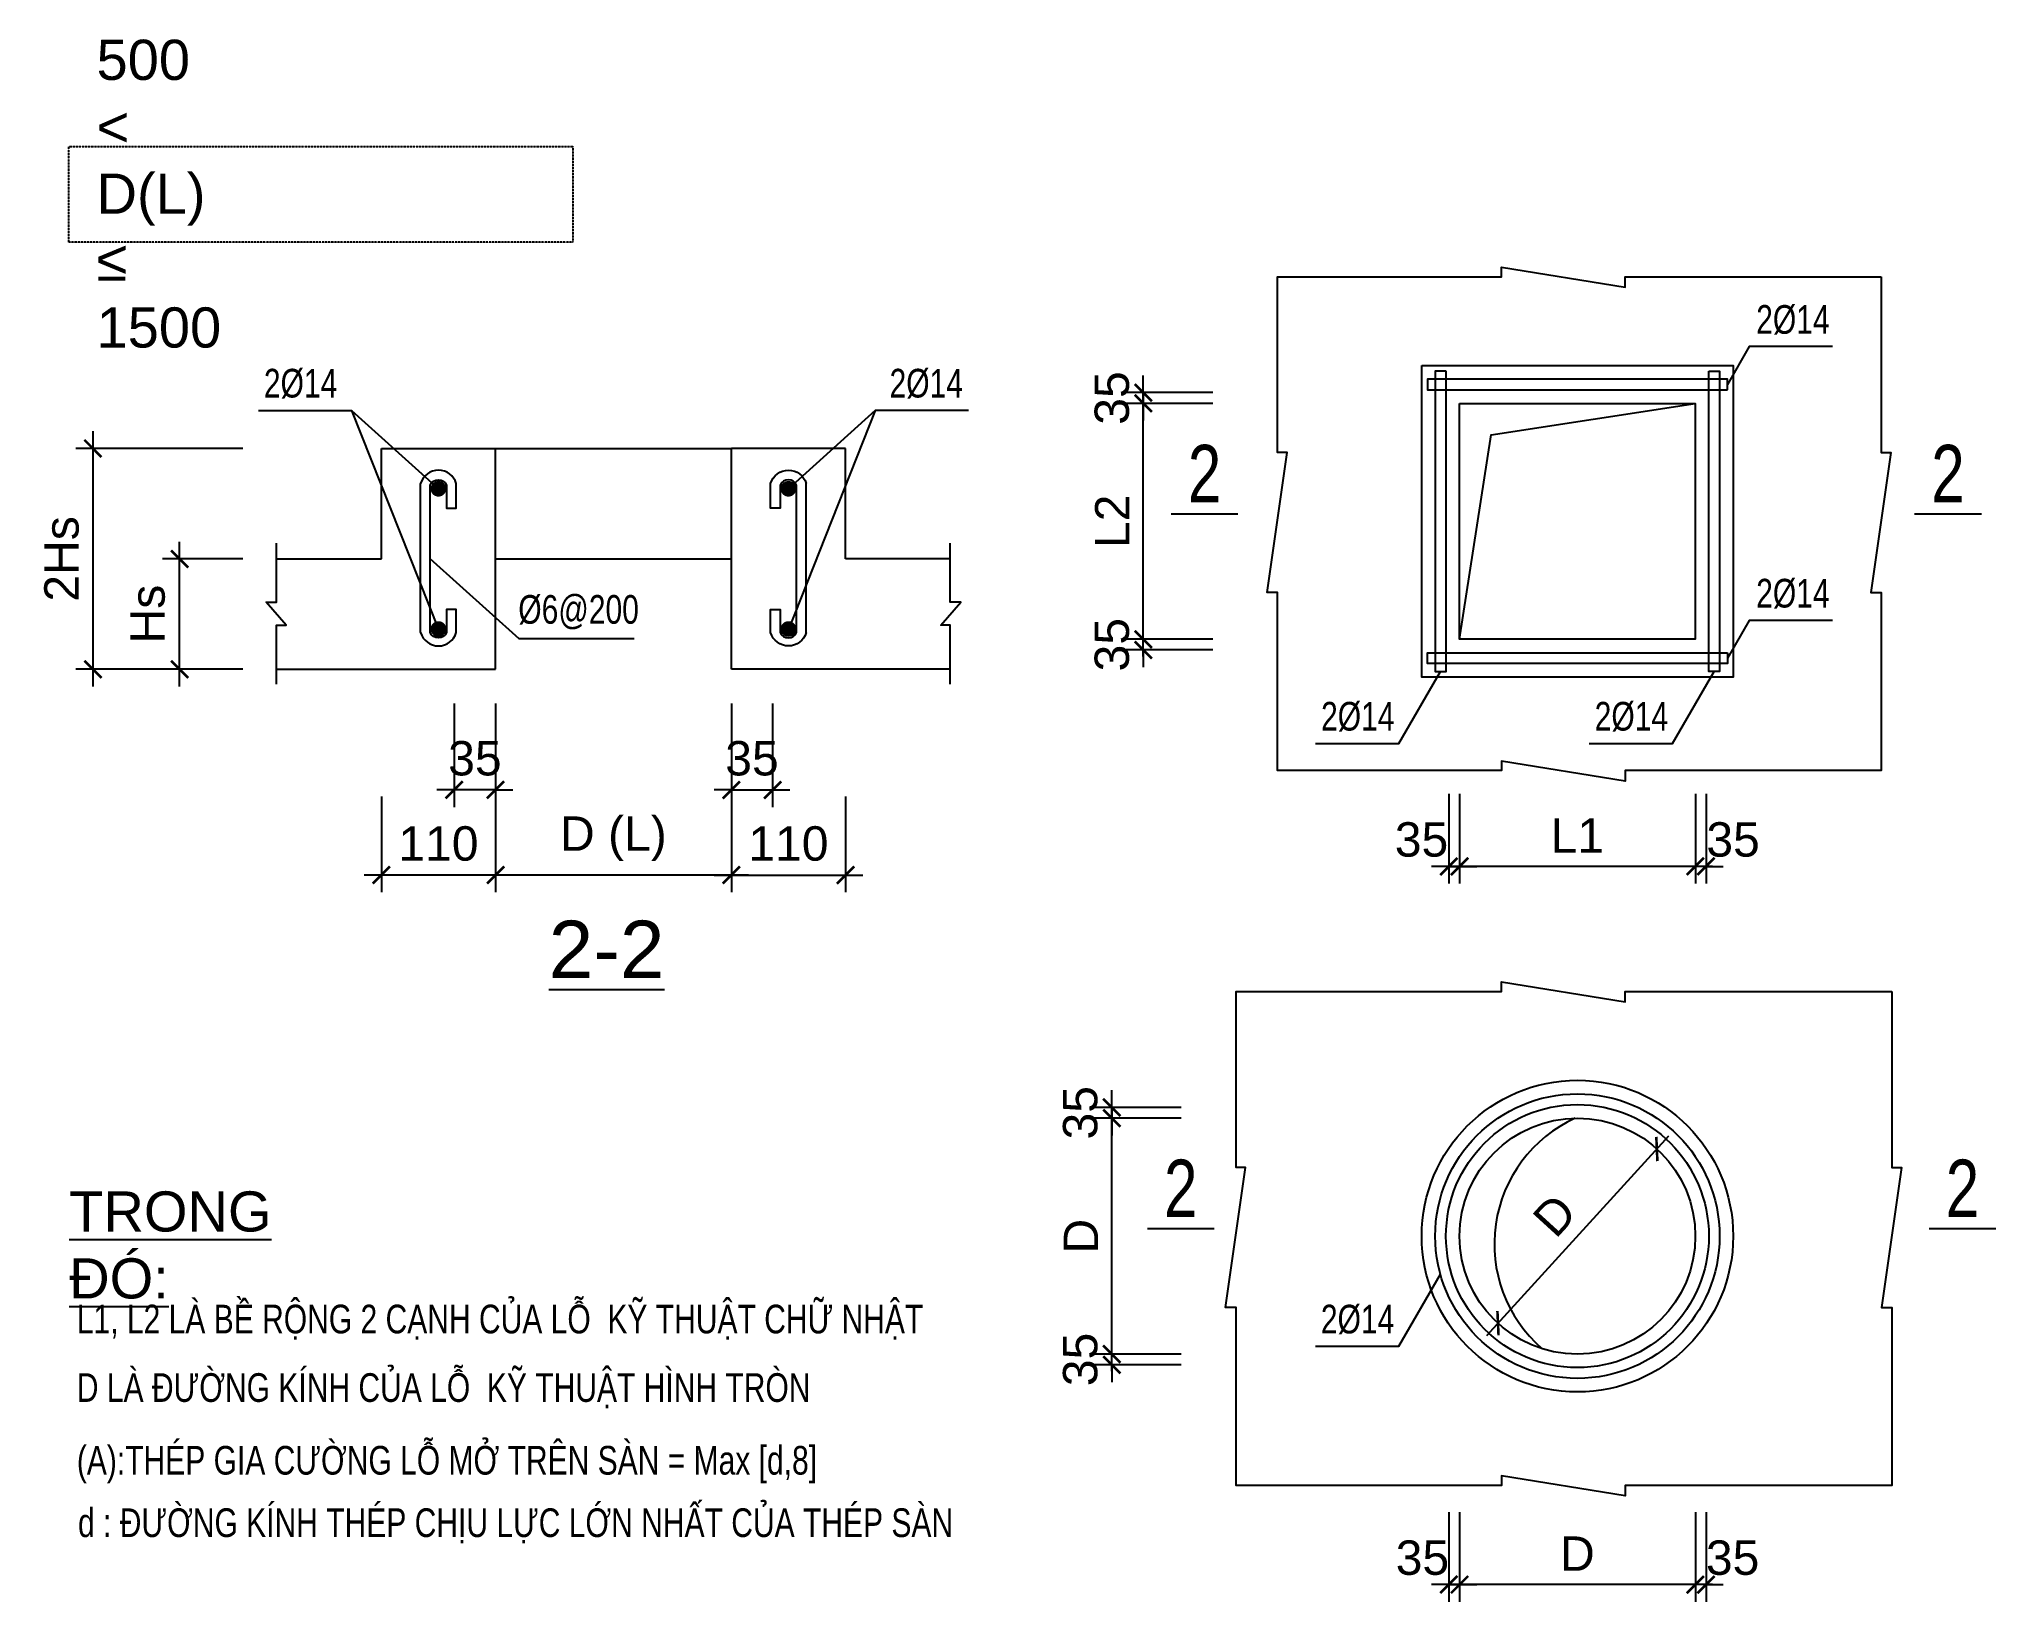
# Model space of a CAD drawing. Header units: millimetres. Extents: x -241424 to 696054, y -125618 to 93710.
# Drawn here: x 161008 to 178078, y 80085 to 93710 of the extents above; entities that cross this region are included whole.
import ezdxf
from ezdxf.enums import TextEntityAlignment as Align

# ---------------------------------------------------------------- set-up
doc = ezdxf.new("R2010")
doc.units = ezdxf.units.MM
doc.header["$LTSCALE"] = 7
doc.header["$PDMODE"] = 3
doc.linetypes.add('HIDDEN', pattern=[0.375, 0.25, -0.125])
doc.layers.get('0').update_dxf_attribs({"linetype": 'CONTINUOUS'})
doc.layers.get('Defpoints').update_dxf_attribs({"color": 6, "linetype": 'CONTINUOUS'})
for name, color, linetype in [('CDC_02_DIM', 1, 'CONTINUOUS'), ('CDC_03_BORDER', 3, 'CONTINUOUS'), ('CDC_04_HIDDEN', 8, 'HIDDEN'), ('CDC_05_STEEL', 4, 'CONTINUOUS'), ('CDC_06_TEXT', 2, 'CONTINUOUS'), ('CDC_11_NOTE', 8, 'CONTINUOUS')]:
    doc.layers.add(name, color=color, linetype=linetype)
doc.styles.add('ARIAL', font='arial.ttf')
doc.dimstyles.new('DIM1-25', dxfattribs={"dimscale": 1.2, "dimtxt": 250, "dimasz": 125, "dimexe": 125, "dimexo": 0.06, "dimgap": 100, "dimtad": 1, "dimdec": 0, "dimzin": 0, "dimdsep": 46, "dimtxsty": 'ARIAL', "dimblk": 'ARCHTICK', "dimcen": 100, "dimdle": 125, "dimclrd": 256, "dimclre": 1, "dimclrt": 2, "dimadec": 0, "dimazin": 0, "dimtfac": 1, "dimtdec": 0, "dimtix": 1, "dimtmove": 2, "dimatfit": 0, "dimfxl": 1, "dimtolj": 1, "dimtzin": 0, "dimarcsym": 0})

msp = doc.modelspace()

# ---------------------------------------------------------------- texts
at = {"layer": 'CDC_06_TEXT', "style": 'ARIAL', "width": 0.75}
for s, p in [('2%%C14', (176307.8, 91266.7)), ('2%%C14', (163289.4, 90710.7)), ('2%%C14', (168747.5, 90710.7)), ('2%%C14', (176307.8, 88879.7)), ('%%C6@200', (165714.4, 88719.5)), ('2%%C14', (172511.9, 87806.7)), ('2%%C14', (174898.9, 87806.7)), ('2%%C14', (172510.3, 82550.4))]:
    msp.add_text(s, height=250, dxfattribs=at).set_placement(p, align=Align.MIDDLE)
for p in [(171175.2, 89672.6), (177660.7, 89672.6), (170967.8, 83440.3), (177787.3, 83440.3)]:
    msp.add_text('%%U 2 ', height=500, dxfattribs=at).set_placement(p, align=Align.CENTER)
at = {"layer": 'CDC_06_TEXT', "style": 'ARIAL'}
msp.add_text('%%U2-2', height=500, dxfattribs=at).set_placement((165958.9, 85777.6), align=Align.MIDDLE)
at = {"layer": 'CDC_06_TEXT', "style": 'ARIAL', "width": 0.75}
for s, p in [('L1, L2 LÀ BỀ RỘNG 2 CẠNH CỦA LỖ  KỸ THUẬT CHỮ NHẬT', (161337.3, 82550.4)), ('D LÀ ĐƯỜNG KÍNH CỦA LỖ  KỸ THUẬT HÌNH TRÒN', (161337.3, 81953.1))]:
    msp.add_text(s, height=250, dxfattribs=at).set_placement(p, align=Align.MIDDLE_LEFT)
for s, p in [('(A):THÉP GIA CƯỜNG LỖ MỞ TRÊN SÀN = Max [d,8]', (161337.3, 81193.9)), ('d : ĐƯỜNG KÍNH THÉP CHỊU LỰC LỚN NHẤT CỦA THÉP SÀN', (161347.7, 80649.7))]:
    msp.add_text(s, height=250, dxfattribs=at).set_placement(p)
at = {"layer": 'CDC_06_TEXT', "char_height": 350, "width": 0.85, "style": 'ARIAL'}
for s, insert, attachment_point in [('500 < D(L) ≤ 1500', (161509, 92360.4), 4), ('{\\LTRONG ĐÓ:}', (161270.5, 83663.3), 1)]:
    msp.add_mtext(s, dxfattribs=dict(at, insert=insert, attachment_point=attachment_point))

# ---------------------------------------------------------------- blocks, each defined once
blk = doc.blocks.new('_ArchTick')
at = {"color": 0, "linetype": 'ByBlock', "const_width": 0.15}
blk.add_lwpolyline([(-0.5, -0.5), (0.5, 0.5)], dxfattribs=at)
blk = doc.blocks.new('*D156')
at = {"layer": 'CDC_02_DIM', "color": 1, "lineweight": -2, "transparency": 16777216}
for p, q in [((164990, 87106), (164990, 86272)), ((167047, 87106), (167047, 86272))]:
    blk.add_line(p, q, dxfattribs=at)
at = {"layer": 'CDC_02_DIM', "lineweight": -2, "transparency": 16777216}
blk.add_line((167197, 86422), (164840, 86422), dxfattribs=at)
at = {"layer": 'Defpoints', "color": 0, "transparency": 16777216}
for p in [(164990, 87106), (167047, 87106), (164990, 86422)]:
    blk.add_point(p, dxfattribs=at)
at = {"layer": 'CDC_02_DIM', "lineweight": -2, "transparency": 16777216, "xscale": 150, "yscale": 150, "zscale": 150, "rotation": 180}
blk.add_blockref('_ArchTick', (164990, 86422), dxfattribs=at)
at = {"layer": 'CDC_02_DIM', "lineweight": -2, "transparency": 16777216, "xscale": 150, "yscale": 150, "zscale": 150}
blk.add_blockref('_ArchTick', (167047, 86422), dxfattribs=at)
at = {"layer": 'CDC_02_DIM', "color": 2, "transparency": 16777216, "insert": (166018, 86738), "char_height": 300, "attachment_point": 5, "style": 'ARIAL'}
blk.add_mtext('\\A1;D (L)', dxfattribs=at)
blk = doc.blocks.new('*D160')
at = {"layer": 'CDC_02_DIM', "color": 1, "lineweight": -2, "transparency": 16777216}
for p, q in [((175457, 80867), (175457, 80085)), ((175550, 80867), (175550, 80085))]:
    blk.add_line(p, q, dxfattribs=at)
at = {"layer": 'CDC_02_DIM', "lineweight": -2, "transparency": 16777216}
for p, q in [((175457, 80235), (175307, 80235)), ((175550, 80235), (175457, 80235)), ((175550, 80235), (175700, 80235))]:
    blk.add_line(p, q, dxfattribs=at)
at = {"layer": 'Defpoints', "color": 0, "transparency": 16777216}
for p in [(175457, 80867), (175550, 80867), (175457, 80235)]:
    blk.add_point(p, dxfattribs=at)
at = {"layer": 'CDC_02_DIM', "lineweight": -2, "transparency": 16777216, "xscale": 150, "yscale": 150, "zscale": 150}
blk.add_blockref('_ArchTick', (175457, 80235), dxfattribs=at)
at = {"layer": 'CDC_02_DIM', "lineweight": -2, "transparency": 16777216, "xscale": 150, "yscale": 150, "zscale": 150, "rotation": 180}
blk.add_blockref('_ArchTick', (175550, 80235), dxfattribs=at)
at = {"layer": 'CDC_02_DIM', "color": 2, "transparency": 16777216, "insert": (175782, 80468), "char_height": 300, "attachment_point": 5, "style": 'ARIAL'}
blk.add_mtext('\\A1;35', dxfattribs=at)
blk = doc.blocks.new('*D161')
at = {"layer": 'CDC_02_DIM', "color": 1, "lineweight": -2, "transparency": 16777216}
for p, q in [((173400, 87129), (173400, 86347)), ((175457, 87129), (175457, 86347))]:
    blk.add_line(p, q, dxfattribs=at)
at = {"layer": 'CDC_02_DIM', "lineweight": -2, "transparency": 16777216}
blk.add_line((175607, 86497), (173250, 86497), dxfattribs=at)
at = {"layer": 'Defpoints', "color": 0, "transparency": 16777216}
for p in [(173400, 87129), (175457, 87129), (173400, 86497)]:
    blk.add_point(p, dxfattribs=at)
at = {"layer": 'CDC_02_DIM', "lineweight": -2, "transparency": 16777216, "xscale": 150, "yscale": 150, "zscale": 150, "rotation": 180}
blk.add_blockref('_ArchTick', (173400, 86497), dxfattribs=at)
at = {"layer": 'CDC_02_DIM', "lineweight": -2, "transparency": 16777216, "xscale": 150, "yscale": 150, "zscale": 150}
blk.add_blockref('_ArchTick', (175457, 86497), dxfattribs=at)
at = {"layer": 'CDC_02_DIM', "color": 2, "transparency": 16777216, "insert": (174428, 86767), "char_height": 300, "attachment_point": 5, "style": 'ARIAL'}
blk.add_mtext('\\A1;L1', dxfattribs=at)
blk = doc.blocks.new('*D162')
at = {"layer": 'CDC_02_DIM', "color": 1, "lineweight": -2, "transparency": 16777216}
for p, q in [((173306, 87129), (173306, 86347)), ((173400, 87129), (173400, 86347))]:
    blk.add_line(p, q, dxfattribs=at)
at = {"layer": 'CDC_02_DIM', "lineweight": -2, "transparency": 16777216}
for p, q in [((173306, 86497), (173156, 86497)), ((173306, 86497), (173400, 86497)), ((173400, 86497), (173550, 86497))]:
    blk.add_line(p, q, dxfattribs=at)
at = {"layer": 'Defpoints', "color": 0, "transparency": 16777216}
for p in [(173306, 87129), (173400, 87129), (173400, 86497)]:
    blk.add_point(p, dxfattribs=at)
at = {"layer": 'CDC_02_DIM', "lineweight": -2, "transparency": 16777216, "xscale": 150, "yscale": 150, "zscale": 150}
blk.add_blockref('_ArchTick', (173306, 86497), dxfattribs=at)
at = {"layer": 'CDC_02_DIM', "lineweight": -2, "transparency": 16777216, "xscale": 150, "yscale": 150, "zscale": 150, "rotation": 180}
blk.add_blockref('_ArchTick', (173400, 86497), dxfattribs=at)
at = {"layer": 'CDC_02_DIM', "color": 2, "transparency": 16777216, "insert": (173068, 86730), "char_height": 300, "attachment_point": 5, "style": 'ARIAL'}
blk.add_mtext('\\A1;35', dxfattribs=at)
blk = doc.blocks.new('*D163')
at = {"layer": 'CDC_02_DIM', "color": 1, "lineweight": -2, "transparency": 16777216}
for p, q in [((175457, 87129), (175457, 86347)), ((175550, 87129), (175550, 86347))]:
    blk.add_line(p, q, dxfattribs=at)
at = {"layer": 'CDC_02_DIM', "lineweight": -2, "transparency": 16777216}
for p, q in [((175457, 86497), (175307, 86497)), ((175550, 86497), (175457, 86497)), ((175550, 86497), (175700, 86497))]:
    blk.add_line(p, q, dxfattribs=at)
at = {"layer": 'Defpoints', "color": 0, "transparency": 16777216}
for p in [(175457, 87129), (175550, 87129), (175457, 86497)]:
    blk.add_point(p, dxfattribs=at)
at = {"layer": 'CDC_02_DIM', "lineweight": -2, "transparency": 16777216, "xscale": 150, "yscale": 150, "zscale": 150}
blk.add_blockref('_ArchTick', (175457, 86497), dxfattribs=at)
at = {"layer": 'CDC_02_DIM', "lineweight": -2, "transparency": 16777216, "xscale": 150, "yscale": 150, "zscale": 150, "rotation": 180}
blk.add_blockref('_ArchTick', (175550, 86497), dxfattribs=at)
at = {"layer": 'CDC_02_DIM', "color": 2, "transparency": 16777216, "insert": (175786, 86730), "char_height": 300, "attachment_point": 5, "style": 'ARIAL'}
blk.add_mtext('\\A1;35', dxfattribs=at)
blk = doc.blocks.new('*D164')
at = {"layer": 'CDC_02_DIM', "color": 1, "lineweight": -2, "transparency": 16777216}
for p, q in [((173400, 80867), (173400, 80085)), ((175457, 80867), (175457, 80085))]:
    blk.add_line(p, q, dxfattribs=at)
at = {"layer": 'CDC_02_DIM', "lineweight": -2, "transparency": 16777216}
blk.add_line((175607, 80235), (173250, 80235), dxfattribs=at)
at = {"layer": 'Defpoints', "color": 0, "transparency": 16777216}
for p in [(173400, 80867), (175457, 80867), (173400, 80235)]:
    blk.add_point(p, dxfattribs=at)
at = {"layer": 'CDC_02_DIM', "lineweight": -2, "transparency": 16777216, "xscale": 150, "yscale": 150, "zscale": 150, "rotation": 180}
blk.add_blockref('_ArchTick', (173400, 80235), dxfattribs=at)
at = {"layer": 'CDC_02_DIM', "lineweight": -2, "transparency": 16777216, "xscale": 150, "yscale": 150, "zscale": 150}
blk.add_blockref('_ArchTick', (175457, 80235), dxfattribs=at)
at = {"layer": 'CDC_02_DIM', "color": 2, "transparency": 16777216, "insert": (174428, 80505), "char_height": 300, "attachment_point": 5, "style": 'ARIAL'}
blk.add_mtext('\\A1;D', dxfattribs=at)
blk = doc.blocks.new('*D165')
at = {"layer": 'CDC_02_DIM', "color": 1, "lineweight": -2, "transparency": 16777216}
for p, q in [((173306, 80867), (173306, 80085)), ((173400, 80867), (173400, 80085))]:
    blk.add_line(p, q, dxfattribs=at)
at = {"layer": 'CDC_02_DIM', "lineweight": -2, "transparency": 16777216}
for p, q in [((173306, 80235), (173156, 80235)), ((173306, 80235), (173400, 80235)), ((173400, 80235), (173550, 80235))]:
    blk.add_line(p, q, dxfattribs=at)
at = {"layer": 'Defpoints', "color": 0, "transparency": 16777216}
for p in [(173306, 80867), (173400, 80867), (173400, 80235)]:
    blk.add_point(p, dxfattribs=at)
at = {"layer": 'CDC_02_DIM', "lineweight": -2, "transparency": 16777216, "xscale": 150, "yscale": 150, "zscale": 150}
blk.add_blockref('_ArchTick', (173306, 80235), dxfattribs=at)
at = {"layer": 'CDC_02_DIM', "lineweight": -2, "transparency": 16777216, "xscale": 150, "yscale": 150, "zscale": 150, "rotation": 180}
blk.add_blockref('_ArchTick', (173400, 80235), dxfattribs=at)
at = {"layer": 'CDC_02_DIM', "color": 2, "transparency": 16777216, "insert": (173076, 80468), "char_height": 300, "attachment_point": 5, "style": 'ARIAL'}
blk.add_mtext('\\A1;35', dxfattribs=at)
blk = doc.blocks.new('*D166')
at = {"layer": 'CDC_02_DIM', "lineweight": -2, "transparency": 16777216}
blk.add_line((170641, 88327), (170641, 90684), dxfattribs=at)
at = {"layer": 'CDC_02_DIM', "color": 1, "lineweight": -2, "transparency": 16777216}
for p, q in [((171246, 90534), (170491, 90534)), ((171246, 88477), (170491, 88477))]:
    blk.add_line(p, q, dxfattribs=at)
at = {"layer": 'Defpoints', "color": 0, "transparency": 16777216}
for p in [(170641, 90534), (171246, 90534), (171246, 88477)]:
    blk.add_point(p, dxfattribs=at)
at = {"layer": 'CDC_02_DIM', "lineweight": -2, "transparency": 16777216, "xscale": 150, "yscale": 150, "zscale": 150}
for p, rotation in [((170641, 90534), 90), ((170641, 88477), 270)]:
    blk.add_blockref('_ArchTick', p, dxfattribs=dict(at, rotation=rotation))
at = {"layer": 'CDC_02_DIM', "color": 2, "transparency": 16777216, "insert": (170370, 89506), "char_height": 300, "attachment_point": 5, "rotation": 90, "style": 'ARIAL'}
blk.add_mtext('\\A1;L2', dxfattribs=at)
blk = doc.blocks.new('*D167')
at = {"layer": 'CDC_02_DIM', "lineweight": -2, "transparency": 16777216}
for p, q in [((170641, 88477), (170641, 88627)), ((170641, 88384), (170641, 88477)), ((170641, 88384), (170641, 88234))]:
    blk.add_line(p, q, dxfattribs=at)
at = {"layer": 'CDC_02_DIM', "color": 1, "lineweight": -2, "transparency": 16777216}
for p, q in [((171246, 88477), (170491, 88477)), ((171246, 88384), (170491, 88384))]:
    blk.add_line(p, q, dxfattribs=at)
at = {"layer": 'Defpoints', "color": 0, "transparency": 16777216}
for p in [(170641, 88477), (171246, 88477), (171246, 88384)]:
    blk.add_point(p, dxfattribs=at)
at = {"layer": 'CDC_02_DIM', "lineweight": -2, "transparency": 16777216, "xscale": 150, "yscale": 150, "zscale": 150}
for p, rotation in [((170641, 88477), 270), ((170641, 88384), 90)]:
    blk.add_blockref('_ArchTick', p, dxfattribs=dict(at, rotation=rotation))
at = {"layer": 'CDC_02_DIM', "color": 2, "transparency": 16777216, "insert": (170368, 88430), "char_height": 300, "attachment_point": 5, "rotation": 90, "style": 'ARIAL'}
blk.add_mtext('\\A1;35', dxfattribs=at)
blk = doc.blocks.new('*D168')
at = {"layer": 'CDC_02_DIM', "lineweight": -2, "transparency": 16777216}
for p, q in [((170641, 90628), (170641, 90778)), ((170641, 90628), (170641, 90534)), ((170641, 90534), (170641, 90384))]:
    blk.add_line(p, q, dxfattribs=at)
at = {"layer": 'CDC_02_DIM', "color": 1, "lineweight": -2, "transparency": 16777216}
for p, q in [((171246, 90628), (170491, 90628)), ((171246, 90534), (170491, 90534))]:
    blk.add_line(p, q, dxfattribs=at)
at = {"layer": 'Defpoints', "color": 0, "transparency": 16777216}
for p in [(170641, 90534), (171246, 90628), (171246, 90534)]:
    blk.add_point(p, dxfattribs=at)
at = {"layer": 'CDC_02_DIM', "lineweight": -2, "transparency": 16777216, "xscale": 150, "yscale": 150, "zscale": 150}
for p, rotation in [((170641, 90628), 270), ((170641, 90534), 90)]:
    blk.add_blockref('_ArchTick', p, dxfattribs=dict(at, rotation=rotation))
at = {"layer": 'CDC_02_DIM', "color": 2, "transparency": 16777216, "insert": (170368, 90581), "char_height": 300, "attachment_point": 5, "rotation": 90, "style": 'ARIAL'}
blk.add_mtext('\\A1;35', dxfattribs=at)
blk = doc.blocks.new('*D169')
at = {"layer": 'CDC_02_DIM', "lineweight": -2, "transparency": 16777216}
blk.add_line((170366, 82095), (170366, 84452), dxfattribs=at)
at = {"layer": 'CDC_02_DIM', "color": 1, "lineweight": -2, "transparency": 16777216}
for p, q in [((170971, 84302), (170216, 84302)), ((170971, 82245), (170216, 82245))]:
    blk.add_line(p, q, dxfattribs=at)
at = {"layer": 'Defpoints', "color": 0, "transparency": 16777216}
for p in [(170366, 84302), (170971, 84302), (170971, 82245)]:
    blk.add_point(p, dxfattribs=at)
at = {"layer": 'CDC_02_DIM', "lineweight": -2, "transparency": 16777216, "xscale": 150, "yscale": 150, "zscale": 150}
for p, rotation in [((170366, 84302), 90), ((170366, 82245), 270)]:
    blk.add_blockref('_ArchTick', p, dxfattribs=dict(at, rotation=rotation))
at = {"layer": 'CDC_02_DIM', "color": 2, "transparency": 16777216, "insert": (170096, 83273), "char_height": 300, "attachment_point": 5, "rotation": 90, "style": 'ARIAL'}
blk.add_mtext('\\A1;D', dxfattribs=at)
blk = doc.blocks.new('*D170')
at = {"layer": 'CDC_02_DIM', "lineweight": -2, "transparency": 16777216}
for p, q in [((170366, 82245), (170366, 82395)), ((170366, 82151), (170366, 82245)), ((170366, 82151), (170366, 82001))]:
    blk.add_line(p, q, dxfattribs=at)
at = {"layer": 'CDC_02_DIM', "color": 1, "lineweight": -2, "transparency": 16777216}
for p, q in [((170971, 82245), (170216, 82245)), ((170971, 82151), (170216, 82151))]:
    blk.add_line(p, q, dxfattribs=at)
at = {"layer": 'Defpoints', "color": 0, "transparency": 16777216}
for p in [(170366, 82245), (170971, 82245), (170971, 82151)]:
    blk.add_point(p, dxfattribs=at)
at = {"layer": 'CDC_02_DIM', "lineweight": -2, "transparency": 16777216, "xscale": 150, "yscale": 150, "zscale": 150}
for p, rotation in [((170366, 82245), 270), ((170366, 82151), 90)]:
    blk.add_blockref('_ArchTick', p, dxfattribs=dict(at, rotation=rotation))
at = {"layer": 'CDC_02_DIM', "color": 2, "transparency": 16777216, "insert": (170092, 82198), "char_height": 300, "attachment_point": 5, "rotation": 90, "style": 'ARIAL'}
blk.add_mtext('\\A1;35', dxfattribs=at)
blk = doc.blocks.new('*D171')
at = {"layer": 'CDC_02_DIM', "lineweight": -2, "transparency": 16777216}
for p, q in [((170366, 84396), (170366, 84546)), ((170366, 84396), (170366, 84302)), ((170366, 84302), (170366, 84152))]:
    blk.add_line(p, q, dxfattribs=at)
at = {"layer": 'CDC_02_DIM', "color": 1, "lineweight": -2, "transparency": 16777216}
for p, q in [((170971, 84396), (170216, 84396)), ((170971, 84302), (170216, 84302))]:
    blk.add_line(p, q, dxfattribs=at)
at = {"layer": 'Defpoints', "color": 0, "transparency": 16777216}
for p in [(170971, 84396), (170366, 84302), (170971, 84302)]:
    blk.add_point(p, dxfattribs=at)
at = {"layer": 'CDC_02_DIM', "lineweight": -2, "transparency": 16777216, "xscale": 150, "yscale": 150, "zscale": 150}
for p, rotation in [((170366, 84396), 270), ((170366, 84302), 90)]:
    blk.add_blockref('_ArchTick', p, dxfattribs=dict(at, rotation=rotation))
at = {"layer": 'CDC_02_DIM', "color": 2, "transparency": 16777216, "insert": (170092, 84349), "char_height": 300, "attachment_point": 5, "rotation": 90, "style": 'ARIAL'}
blk.add_mtext('\\A1;35', dxfattribs=at)
blk = doc.blocks.new('*D172')
at = {"layer": 'CDC_02_DIM', "lineweight": -2, "transparency": 16777216}
blk.add_line((175222, 84144), (173634, 82403), dxfattribs=at)
at = {"layer": 'Defpoints', "color": 0, "transparency": 16777216}
for p in [(175121, 84033), (173735, 82514)]:
    blk.add_point(p, dxfattribs=at)
at = {"layer": 'CDC_02_DIM', "lineweight": -2, "transparency": 16777216, "xscale": 150, "yscale": 150, "zscale": 150}
for p, rotation in [((175121, 84033), 47.6263549757433), ((173735, 82514), 227.6263549757433)]:
    blk.add_blockref('_ArchTick', p, dxfattribs=dict(at, rotation=rotation))
at = {"layer": 'CDC_02_DIM', "color": 2, "transparency": 16777216, "insert": (174229, 83455), "char_height": 300, "attachment_point": 5, "rotation": 47.6264, "style": 'ARIAL'}
blk.add_mtext('\\A1;D', dxfattribs=at)
blk = doc.blocks.new('*D193')
at = {"layer": 'CDC_02_DIM', "color": 1, "lineweight": -2, "transparency": 16777216}
for p, q in [((163994, 87106), (163994, 86272)), ((164990, 87106), (164990, 86272))]:
    blk.add_line(p, q, dxfattribs=at)
at = {"layer": 'CDC_02_DIM', "lineweight": -2, "transparency": 16777216}
blk.add_line((165140, 86422), (163844, 86422), dxfattribs=at)
at = {"layer": 'Defpoints', "color": 0, "transparency": 16777216}
for p in [(163994, 87106), (164990, 87106), (163994, 86422)]:
    blk.add_point(p, dxfattribs=at)
at = {"layer": 'CDC_02_DIM', "lineweight": -2, "transparency": 16777216, "xscale": 150, "yscale": 150, "zscale": 150, "rotation": 180}
blk.add_blockref('_ArchTick', (163994, 86422), dxfattribs=at)
at = {"layer": 'CDC_02_DIM', "lineweight": -2, "transparency": 16777216, "xscale": 150, "yscale": 150, "zscale": 150}
blk.add_blockref('_ArchTick', (164990, 86422), dxfattribs=at)
at = {"layer": 'CDC_02_DIM', "color": 2, "transparency": 16777216, "insert": (164492, 86695), "char_height": 300, "attachment_point": 5, "style": 'ARIAL'}
blk.add_mtext('\\A1;110', dxfattribs=at)
blk = doc.blocks.new('*D194')
at = {"layer": 'CDC_02_DIM', "color": 1, "lineweight": -2, "transparency": 16777216}
for p, q in [((167047, 87106), (167047, 86272)), ((168043, 87106), (168043, 86272))]:
    blk.add_line(p, q, dxfattribs=at)
at = {"layer": 'CDC_02_DIM', "lineweight": -2, "transparency": 16777216}
blk.add_line((166897, 86422), (168193, 86422), dxfattribs=at)
at = {"layer": 'Defpoints', "color": 0, "transparency": 16777216}
for p in [(167047, 87106), (168043, 87106), (168043, 86422)]:
    blk.add_point(p, dxfattribs=at)
at = {"layer": 'CDC_02_DIM', "lineweight": -2, "transparency": 16777216, "xscale": 150, "yscale": 150, "zscale": 150, "rotation": 180}
blk.add_blockref('_ArchTick', (167047, 86422), dxfattribs=at)
at = {"layer": 'CDC_02_DIM', "lineweight": -2, "transparency": 16777216, "xscale": 150, "yscale": 150, "zscale": 150}
blk.add_blockref('_ArchTick', (168043, 86422), dxfattribs=at)
at = {"layer": 'CDC_02_DIM', "color": 2, "transparency": 16777216, "insert": (167545, 86695), "char_height": 300, "attachment_point": 5, "style": 'ARIAL'}
blk.add_mtext('\\A1;110', dxfattribs=at)
blk = doc.blocks.new('*D195')
at = {"layer": 'CDC_02_DIM', "lineweight": -2, "transparency": 16777216}
blk.add_line((162234, 88066), (162234, 89328), dxfattribs=at)
at = {"layer": 'CDC_02_DIM', "color": 1, "lineweight": -2, "transparency": 16777216}
for p, q in [((162785, 89178), (162084, 89178)), ((162785, 88216), (162084, 88216))]:
    blk.add_line(p, q, dxfattribs=at)
at = {"layer": 'Defpoints', "color": 0, "transparency": 16777216}
for p in [(162234, 89178), (162785, 89178), (162785, 88216)]:
    blk.add_point(p, dxfattribs=at)
at = {"layer": 'CDC_02_DIM', "lineweight": -2, "transparency": 16777216, "xscale": 150, "yscale": 150, "zscale": 150}
for p, rotation in [((162234, 89178), 90), ((162234, 88216), 270)]:
    blk.add_blockref('_ArchTick', p, dxfattribs=dict(at, rotation=rotation))
at = {"layer": 'CDC_02_DIM', "color": 2, "transparency": 16777216, "insert": (161956, 88697), "char_height": 300, "attachment_point": 5, "rotation": 90, "style": 'ARIAL'}
blk.add_mtext('\\A1;Hs', dxfattribs=at)
blk = doc.blocks.new('*D196')
at = {"layer": 'CDC_02_DIM', "color": 1, "lineweight": -2, "transparency": 16777216}
for p, q in [((162785, 90141), (161328, 90141)), ((162785, 88216), (161328, 88216))]:
    blk.add_line(p, q, dxfattribs=at)
at = {"layer": 'CDC_02_DIM', "lineweight": -2, "transparency": 16777216}
blk.add_line((161478, 90291), (161478, 88066), dxfattribs=at)
at = {"layer": 'Defpoints', "color": 0, "transparency": 16777216}
for p in [(162785, 90141), (161478, 88216), (162785, 88216)]:
    blk.add_point(p, dxfattribs=at)
at = {"layer": 'CDC_02_DIM', "lineweight": -2, "transparency": 16777216, "xscale": 150, "yscale": 150, "zscale": 150}
for p, rotation in [((161478, 90141), 90), ((161478, 88216), 270)]:
    blk.add_blockref('_ArchTick', p, dxfattribs=dict(at, rotation=rotation))
at = {"layer": 'CDC_02_DIM', "color": 2, "transparency": 16777216, "insert": (161205, 89178), "char_height": 300, "attachment_point": 5, "rotation": 90, "style": 'ARIAL'}
blk.add_mtext('\\A1;2Hs', dxfattribs=at)
blk = doc.blocks.new('*D197')
at = {"layer": 'CDC_02_DIM', "color": 1, "lineweight": -2, "transparency": 16777216}
for p, q in [((167047, 87918), (167047, 87014)), ((167407, 87918), (167407, 87014))]:
    blk.add_line(p, q, dxfattribs=at)
at = {"layer": 'CDC_02_DIM', "lineweight": -2, "transparency": 16777216}
for p, q in [((167047, 87164), (166897, 87164)), ((167047, 87164), (167407, 87164)), ((167407, 87164), (167557, 87164))]:
    blk.add_line(p, q, dxfattribs=at)
at = {"layer": 'Defpoints', "color": 0, "transparency": 16777216}
for p in [(167047, 87918), (167407, 87918), (167407, 87164)]:
    blk.add_point(p, dxfattribs=at)
at = {"layer": 'CDC_02_DIM', "lineweight": -2, "transparency": 16777216, "xscale": 150, "yscale": 150, "zscale": 150}
blk.add_blockref('_ArchTick', (167047, 87164), dxfattribs=at)
at = {"layer": 'CDC_02_DIM', "lineweight": -2, "transparency": 16777216, "xscale": 150, "yscale": 150, "zscale": 150, "rotation": 180}
blk.add_blockref('_ArchTick', (167407, 87164), dxfattribs=at)
at = {"layer": 'CDC_02_DIM', "color": 2, "transparency": 16777216, "insert": (167227, 87438), "char_height": 300, "attachment_point": 5, "style": 'ARIAL'}
blk.add_mtext('\\A1;35', dxfattribs=at)
blk = doc.blocks.new('*D198')
at = {"layer": 'CDC_02_DIM', "color": 1, "lineweight": -2, "transparency": 16777216}
for p, q in [((164629, 87918), (164629, 87014)), ((164990, 87918), (164990, 87014))]:
    blk.add_line(p, q, dxfattribs=at)
at = {"layer": 'CDC_02_DIM', "lineweight": -2, "transparency": 16777216}
for p, q in [((164629, 87164), (164479, 87164)), ((164990, 87164), (164629, 87164)), ((164990, 87164), (165140, 87164))]:
    blk.add_line(p, q, dxfattribs=at)
at = {"layer": 'Defpoints', "color": 0, "transparency": 16777216}
for p in [(164629, 87918), (164990, 87918), (164629, 87164)]:
    blk.add_point(p, dxfattribs=at)
at = {"layer": 'CDC_02_DIM', "lineweight": -2, "transparency": 16777216, "xscale": 150, "yscale": 150, "zscale": 150}
blk.add_blockref('_ArchTick', (164629, 87164), dxfattribs=at)
at = {"layer": 'CDC_02_DIM', "lineweight": -2, "transparency": 16777216, "xscale": 150, "yscale": 150, "zscale": 150, "rotation": 180}
blk.add_blockref('_ArchTick', (164990, 87164), dxfattribs=at)
at = {"layer": 'CDC_02_DIM', "color": 2, "transparency": 16777216, "insert": (164810, 87438), "char_height": 300, "attachment_point": 5, "style": 'ARIAL'}
blk.add_mtext('\\A1;35', dxfattribs=at)

# ---------------------------------------------------------------- dimensions: what is measured, and where the dimension line sits
at = {"layer": 'CDC_02_DIM'}
for base, p1, p2, angle, text, picture, middle in [((170641, 90534.3), (171246.1, 90628), (171246.1, 90534.3), 90, '35', '*D168', (170367.7, 90581.2)), ((170641, 90534.3), (171246.1, 88477.3), (171246.1, 90534.3), 270, 'L2', '*D166', (170370.4, 89505.8)), ((161478.3, 88215.5), (162785.2, 90140.9), (162785.2, 88215.5), 90, '2Hs', '*D196', (161205.2, 89178.2)), ((170641, 88477.3), (171246.1, 88383.5), (171246.1, 88477.3), 270, '35', '*D167', (170367.7, 88430.4)), ((167407.5, 87164.5), (167047, 87918), (167407.5, 87918), 180, '35', '*D197', (167227.2, 87437.8)), ((168043.3, 86421.6), (167047, 87106.4), (168043.3, 87106.4), 180, '110', '*D194', (167545.1, 86694.7)), ((170365.7, 84302), (170970.9, 84395.7), (170970.9, 84302), 90, '35', '*D171', (170092.5, 84348.8)), ((170365.7, 84302), (170970.9, 82244.9), (170970.9, 84302), 270, 'D', '*D169', (170095.7, 83273.4)), ((170365.7, 82244.9), (170970.9, 82151.2), (170970.9, 82244.9), 270, '35', '*D170', (170092.5, 82198.1))]:
    dim = msp.add_linear_dim(base=base, p1=p1, p2=p2, angle=angle, text=text, dimstyle='DIM1-25', override={"dimtxsty": 'ARIAL'}, dxfattribs=at)
    dim.commit()
    dim.dimension.update_dxf_attribs({"geometry": picture, "text_midpoint": middle})
for base, p1, p2, angle, text, picture, middle in [((162233.8, 89178.2), (162785.2, 88215.5), (162785.2, 89178.2), 270, 'Hs', '*D195', (161956, 88696.8)), ((173399.5, 86496.6), (173305.8, 87129.4), (173399.5, 87129.4), 180, '35', '*D162', (173068.3, 86729.9)), ((173399.5, 80234.5), (173305.8, 80867.4), (173399.5, 80867.4), 180, '35', '*D165', (173075.9, 80467.8))]:
    dim = msp.add_linear_dim(base=base, p1=p1, p2=p2, angle=angle, text=text, dimstyle='DIM1-25', override={"dimtxsty": 'ARIAL'}, dxfattribs=at)
    dim.commit()
    dim.dimension.update_dxf_attribs({"geometry": picture, "text_midpoint": middle, "dimtype": 160})
for base, p1, p2, text, picture, middle in [((164629.5, 87164.5), (164990, 87918), (164629.5, 87918), '35', '*D198', (164809.7, 87437.8)), ((163993.7, 86421.6), (164990, 87106.4), (163993.7, 87106.4), '110', '*D193', (164491.8, 86694.7)), ((164990, 86421.6), (167047, 87106.4), (164990, 87106.4), 'D (L)', '*D156', (166018.5, 86738.2)), ((173399.5, 86496.6), (175456.5, 87129.4), (173399.5, 87129.4), 'L1', '*D161', (174428, 86767.2)), ((173399.5, 80234.5), (175456.5, 80867.4), (173399.5, 80867.4), 'D', '*D164', (174428, 80504.5))]:
    dim = msp.add_linear_dim(base=base, p1=p1, p2=p2, text=text, dimstyle='DIM1-25', override={"dimtxsty": 'ARIAL'}, dxfattribs=at)
    dim.commit()
    dim.dimension.update_dxf_attribs({"geometry": picture, "text_midpoint": middle})
for base, p1, p2, picture, middle in [((175456.5, 86496.6), (175550.3, 87129.4), (175456.5, 87129.4), '*D163', (175786.3, 86729.9)), ((175456.5, 80234.5), (175550.3, 80867.4), (175456.5, 80867.4), '*D160', (175782.4, 80467.8))]:
    dim = msp.add_linear_dim(base=base, p1=p1, p2=p2, text='35', dimstyle='DIM1-25', override={"dimtxsty": 'ARIAL'}, dxfattribs=at)
    dim.commit()
    dim.dimension.update_dxf_attribs({"geometry": picture, "text_midpoint": middle, "dimtype": 160})
dim = msp.add_diameter_dim_2p(p1=(175121.2, 84033.3), p2=(173734.8, 82513.6), text='D', dimstyle='DIM1-25', override={"dimtxsty": 'ARIAL'}, dxfattribs=at)
dim.commit()
dim.dimension.update_dxf_attribs({"geometry": '*D172', "text_midpoint": (174228.6, 83455.4)})

# ---------------------------------------------------------------- linework, layer by layer
at = {"layer": 'CDC_02_DIM'}
for p, q in [((164990, 90140.9), (167047, 90140.9)), ((164990, 89178.2), (167047, 89178.2))]:
    msp.add_line(p, q, dxfattribs=at)
msp.add_lwpolyline([(173399.5, 88477.3), (173675, 90258.8), (175456.5, 90534.3)], dxfattribs=at)
msp.add_arc((174911.2, 83203.6), 1208, 114.62422, 228.93022, dxfattribs=at)
at = {"layer": 'CDC_03_BORDER'}
for p, q in [((163993.7, 90140.9), (164990, 90140.9)), ((163993.7, 89178.2), (163993.7, 90140.9)), ((164990, 88215.5), (164990, 90140.9)), ((167047, 88215.5), (167047, 90140.9)), ((168043.3, 90140.9), (167047, 90140.9)), ((168043.3, 89178.2), (168043.3, 90140.9)), ((163079.9, 89178.2), (163993.7, 89178.2)), ((168957, 89178.2), (168043.3, 89178.2)), ((163079.9, 88215.5), (164990, 88215.5)), ((168957, 88215.5), (167047, 88215.5))]:
    msp.add_line(p, q, dxfattribs=at)
for points in [[(177078.1, 91638.8), (177078.1, 90105.1), (177160.8, 90105.1), (176986.5, 88884), (177078.1, 88884), (177078.1, 87332.8), (174844.7, 87332.8), (174844.7, 87241.2), (173766.1, 87415.5), (173766.1, 87332.8), (171812.9, 87332.8), (171812.9, 88884), (171721.3, 88884), (171895.7, 90105.1), (171812.9, 90105.1), (171812.9, 91638.8), (173766.1, 91638.8), (173766.1, 91721.6), (174844.7, 91547.3), (174844.7, 91638.8)], [(173069.5, 90864.3), (175786.5, 90864.3), (175786.5, 88147.3), (173069.5, 88147.3)], [(173399.5, 90534.3), (175456.5, 90534.3), (175456.5, 88477.3), (173399.5, 88477.3)], [(177171.8, 85406.5), (177171.8, 83872.8), (177254.6, 83872.8), (177080.2, 82651.6), (177171.8, 82651.6), (177171.8, 81100.4), (174844.7, 81100.4), (174844.7, 81008.9), (173766.1, 81183.2), (173766.1, 81100.4), (171450.7, 81100.4), (171450.7, 82651.6), (171359.1, 82651.6), (171533.4, 83872.8), (171450.7, 83872.8), (171450.7, 85406.5), (173766.1, 85406.5), (173766.1, 85489.3), (174844.7, 85314.9), (174844.7, 85406.5)]]:
    msp.add_lwpolyline(points, close=True, dxfattribs=at)
for points in [[(163079.9, 88087.2), (163079.9, 88600.4), (163162.7, 88600.4), (162988.4, 88799.6), (163079.9, 88799.6), (163079.9, 89316.6)], [(168957, 88087.2), (168957, 88600.4), (168874.3, 88600.4), (169048.6, 88799.6), (168957, 88799.6), (168957, 89316.6)]]:
    msp.add_lwpolyline(points, dxfattribs=at)
for radius in [1358.5, 1028.5]:
    msp.add_circle((174428, 83273.4), radius, dxfattribs=at)
at = {"layer": 'CDC_04_HIDDEN'}
msp.add_lwpolyline([(161266.8, 92773.8), (165664.4, 92773.8), (165664.4, 91938.5), (161266.8, 91938.5)], close=True, dxfattribs=at)
at = {"layer": 'CDC_05_STEEL'}
for points in [[(173281.6, 90814.3), (173187.4, 90814.3), (173187.4, 88197.3), (173281.6, 88197.3)], [(175574.4, 90814.3), (175668.7, 90814.3), (175668.7, 88197.3), (175574.4, 88197.3)], [(175736.5, 90652.2), (175736.5, 90746.4), (173119.5, 90746.4), (173119.5, 90652.2)], [(175736.5, 88359.4), (175736.5, 88265.1), (173119.5, 88265.1), (173119.5, 88359.4)]]:
    msp.add_lwpolyline(points, close=True, dxfattribs=at)
for points in [[(164647.1, 89835.8, 0.745451), (164336.5, 89835.8)], [(164647.1, 88535.1), (164647.1, 88735.8), (164563.1, 88735.8), (164563.1, 88535.1, -0.6493704), (164420.5, 88535.1), (164420.5, 89821.2, -0.6493704), (164563.1, 89821.2), (164563.1, 89620.6), (164647.1, 89620.6), (164647.1, 89835.8)], [(167389.8, 89835.8, -0.745451), (167700.4, 89835.8)], [(167389.8, 88535.1), (167389.8, 88735.8), (167473.8, 88735.8), (167473.8, 88535.1, 0.6493704), (167616.4, 88535.1), (167616.4, 89821.2, 0.6493704), (167473.8, 89821.2), (167473.8, 89620.6), (167389.8, 89620.6), (167389.8, 89835.8)], [(164336.5, 88535.1, 0.745451), (164647.1, 88535.1)], [(167700.4, 88535.1, -0.745451), (167389.8, 88535.1)]]:
    msp.add_lwpolyline(points, format="xyb", dxfattribs=at)
for points in [[(164336.5, 88535.1), (164336.5, 89835.8)], [(167700.4, 88535.1), (167700.4, 89835.8)]]:
    msp.add_lwpolyline(points, dxfattribs=at)
at = {"layer": 'CDC_05_STEEL', "const_width": 68.3}
for points in [[(164526, 89789.5, -1), (164457.7, 89789.5, -1)], [(167511, 89789.5, 1), (167579.3, 89789.5, 1)], [(164526, 88566.9, 1), (164457.7, 88566.9, 1)], [(167511, 88566.9, -1), (167579.3, 88566.9, -1)]]:
    msp.add_lwpolyline(points, format="xyb", close=True, dxfattribs=at)
at = {"layer": 'CDC_05_STEEL'}
for radius in [1240.5, 1146.5]:
    msp.add_circle((174428, 83273.4), radius, dxfattribs=at)
at = {"layer": 'CDC_11_NOTE'}
for p, q in [((163734, 90472.9), (164491.8, 88562.9)), ((168302.9, 90472.9), (167545.1, 88562.9))]:
    msp.add_line(p, q, dxfattribs=at)
for points in [[(176653.6, 91028.8), (175926.8, 91028.8), (175736.5, 90699.3)], [(162920.6, 90472.9), (163734, 90472.9), (164491.8, 89789.5)], [(169116.3, 90472.9), (168302.9, 90472.9), (167545.1, 89789.5)], [(166198.5, 88481.7), (165195.3, 88481.7), (164420.5, 89178.2)], [(176653.6, 88641.8), (175926.8, 88641.8), (175736.5, 88312.3)], [(172144.2, 87568.9), (172871, 87568.9), (173234.5, 88197.3)], [(174531.3, 87568.9), (175258.1, 87568.9), (175621.5, 88197.3)], [(172142.6, 82312.5), (172869.4, 82312.5), (173232.9, 82940.9)]]:
    msp.add_lwpolyline(points, dxfattribs=at)

msp.set_redraw_order([(e.dxf.handle, doc.entitydb.next_handle()) for e in msp.query("TEXT MTEXT ATTDEF DIMENSION ARC_DIMENSION")])  # texts and dimensions are drawn at this point

doc.saveas('drawing.dxf')
